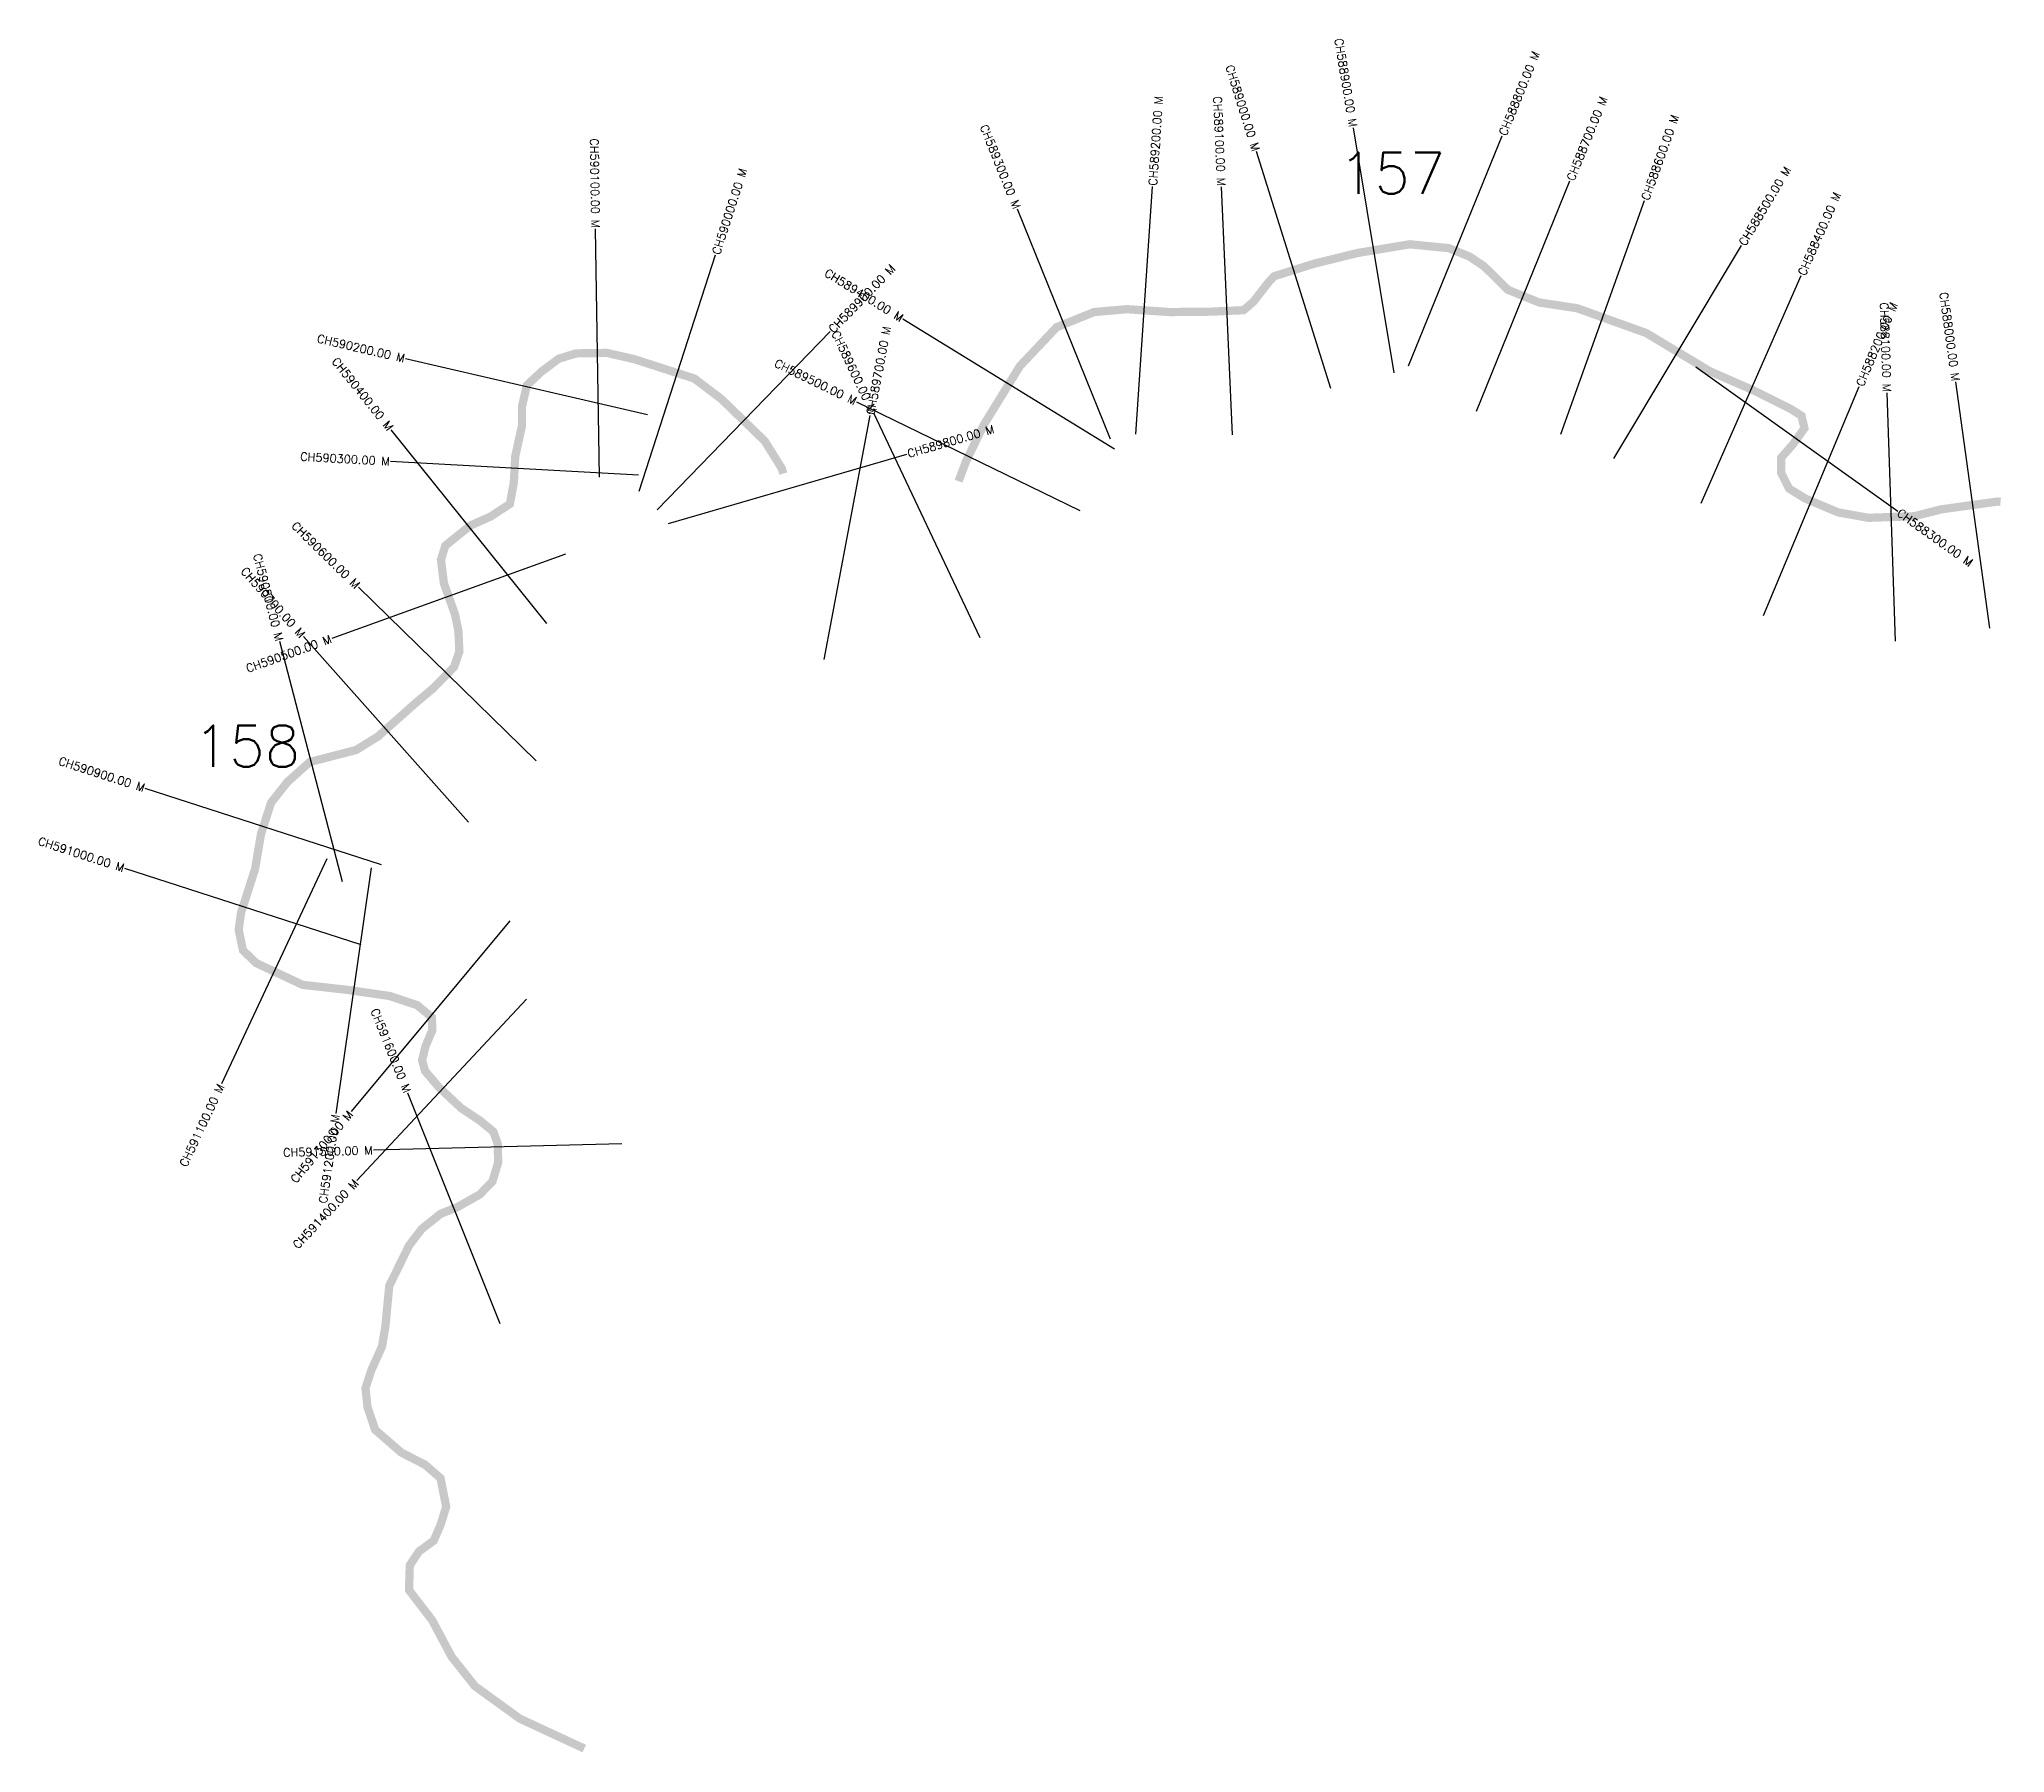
# Model space of a CAD drawing. Header units: metres. Extents: x 320261 to 326370, y 1835147 to 1837683.
# Drawn here: x 320261 to 322635, y 1835147 to 1837216 of the extents above; entities that cross this region are included whole.
import ezdxf
from ezdxf.enums import TextEntityAlignment as Align

# ---------------------------------------------------------------- set-up
doc = ezdxf.new("R2010")
doc.units = ezdxf.units.M
for name, color, linetype in [('CS', 134, 'Continuous'), ('CSMark', 6, 'Continuous'), ('UNPROTECTED', 10, 'Continuous')]:
    doc.layers.add(name, color=color, linetype=linetype)
doc.styles.get("Standard").update_dxf_attribs({"font": 'simplex.shx'})

msp = doc.modelspace()

# ---------------------------------------------------------------- texts
at = {"char_height": 50, "attachment_point": 1}
for s, insert in [('\\pxt1;157', (321831, 1837079.6)), ('\\pxt1;158', (320447.5, 1836387.6))]:
    msp.add_mtext_dynamic_manual_height_columns(s, width=70.183, gutter_width=1, heights=[0], dxfattribs=dict(at, insert=insert))
at = {"layer": 'CSMark'}
for s, rotation, p in [('CH588900.00 M', 279.4582, (321848.3, 1837110.4)), ('CH589000.00 M', 287.3859, (321731, 1837081.5)), ('CH589100.00 M', 272.5625, (321689, 1837039.1)), ('CH589300.00 M', 292.0168, (321442.3, 1837012.1)), ('CH590100.00 M', 270.8923, (320933, 1836988.3)), ('CH589400.00 M', 328.4114, (321303.4, 1836878.7)), ('CH588000.00 M', 277.8768, (322576.2, 1836803.4)), ('CH588100.00 M', 271.9408, (322493.2, 1836790.2)), ('CH590200.00 M', 346.9023, (320702.4, 1836830.7)), ('CH589600.00 M', 295.3348, (321268.6, 1836765.5)), ('CH590400.00 M', 308.7834, (320685.5, 1836745.5)), ('CH589500.00 M', 334.0303, (321247.6, 1836778.6)), ('CH590300.00 M', 356.8178, (320684.4, 1836706.4)), ('CH590600.00 M', 315.645, (320645.8, 1836555.3)), ('CH590800.00 M', 284.59, (320551.3, 1836489.8)), ('CH590700.00 M', 311.6501, (320579.3, 1836495.5)), ('CH590500.00 M', 19.7763, (320613.3, 1836492.4)), ('CH590900.00 M', 342.0872, (320388, 1836311.8)), ('CH591000.00 M', 342.1318, (320363.3, 1836215.1)), ('CH591600.00 M', 291.7926, (320705.9, 1835944.3)), ('CH591100.00 M', 64.8962, (320480.5, 1835953.6)), ('CH591300.00 M', 50.2073, (320636.8, 1835920.3)), ('CH591200.00 M', 81.7773, (320618.9, 1835917.6)), ('CH591500.00 M', 1.4707, (320663.8, 1835874.4)), ('CH591400.00 M', 46.9438, (320643.9, 1835837))]:
    msp.add_text(s, height=10, rotation=rotation, dxfattribs=at).set_placement(p, align=Align.MIDDLE_RIGHT)
for s, rotation, p in [('CH588800.00 M', 67.899, (322028.5, 1837100.7)), ('CH589200.00 M', 86.1502, (321606, 1837039.5)), ('CH588700.00 M', 67.8999, (322110.4, 1837046.1)), ('CH588600.00 M', 70.2528, (322200.7, 1837022.5)), ('CH590000.00 M', 72.1295, (321078.2, 1836956.8)), ('CH588500.00 M', 59.0647, (322317.7, 1836968.3)), ('CH588400.00 M', 66.2814, (322389.7, 1836931.7)), ('CH589900.00 M', 45.8815, (321217, 1836864)), ('CH588200.00 M', 67.2956, (322460, 1836797.8)), ('CH589700.00 M', 79.335, (321264.8, 1836762.9)), ('CH589800.00 M', 16.2398, (321310, 1836715.5)), ('CH588300.00 M', 324.4493, (322507, 1836645.8))]:
    msp.add_text(s, height=10, rotation=rotation, dxfattribs=at).set_placement(p, align=Align.MIDDLE_LEFT)

# ---------------------------------------------------------------- linework, layer by layer
at = {"layer": 'CS'}
for p, q in [((321897.7, 1836813.5), (321848.4, 1837109.4)), ((321915.2, 1836821.8), (322028.1, 1837099.8)), ((321821, 1836794.3), (321731.3, 1837080.6)), ((321997.2, 1836767.2), (322110.1, 1837045.2)), ((321585.7, 1836739.2), (321605.9, 1837038.5)), ((321702.4, 1836738.4), (321689, 1837038.1)), ((322099, 1836739.2), (322200.3, 1837021.6)), ((321555.1, 1836733.1), (321442.6, 1837011.2)), ((320937.7, 1836687.4), (320933, 1836987.3)), ((320985.8, 1836670.4), (321077.9, 1836955.9)), ((322163, 1836710.1), (322317.2, 1836967.4)), ((322268.6, 1836656.1), (322389.3, 1836930.8)), ((321559.8, 1836721.1), (321304.3, 1836878.2)), ((321007.5, 1836647.9), (321216.3, 1836863.3)), ((320995.6, 1836762.5), (320703.4, 1836830.5)), ((322262.1, 1836820.8), (322506.2, 1836646.4)), ((322343.8, 1836520.1), (322459.6, 1836796.9)), ((322503.4, 1836489.3), (322493.3, 1836789.2)), ((322617.5, 1836505.2), (322576.4, 1836802.4)), ((321209.1, 1836467.1), (321264.6, 1836761.9)), ((321518.2, 1836646.7), (321248.5, 1836778.1)), ((321397.4, 1836493.4), (321269, 1836764.6)), ((320874.1, 1836510.8), (320686.1, 1836744.7)), ((321021, 1836631.3), (321309, 1836715.2)), ((320984.9, 1836689.7), (320685.3, 1836706.4)), ((320896.5, 1836594.2), (320614.2, 1836492.7)), ((320861, 1836344.8), (320646.5, 1836554.6)), ((320779.3, 1836270.6), (320580, 1836494.8)), ((320627.1, 1836198.5), (320551.6, 1836488.8)), ((320674.4, 1836219.3), (320388.9, 1836311.5)), ((320649.8, 1836122.7), (320364.3, 1836214.8)), ((320608.2, 1836226.2), (320480.9, 1835954.5)), ((320662, 1836215.5), (320619.1, 1835918.6)), ((320829.5, 1836151.6), (320637.5, 1835921.1)), ((320849.4, 1836057), (320644.6, 1835837.8)), ((320817.6, 1835664.8), (320706.2, 1835943.3)), ((320964.7, 1835882.1), (320664.8, 1835874.4))]:
    msp.add_line(p, q, dxfattribs=at)
at = {"layer": 'UNPROTECTED', "const_width": 10, "flags": 128}
for points in [[(322630.3, 1836657.6), (322626.6, 1836657.9), (322559.2, 1836648.6), (322525.7, 1836640.2), (322470.7, 1836638.3), (322434.3, 1836644.8), (322394.2, 1836661.6), (322374.7, 1836673.7), (322365.3, 1836692.4), (322365.3, 1836711), (322379.3, 1836726.8), (322393.3, 1836746.4), (322389.8, 1836761.5), (322377, 1836769.7), (322332.5, 1836791.9), (322279.3, 1836815.2), (322201.9, 1836861.6), (322118.9, 1836891.4), (322072.8, 1836898.4), (322035.3, 1836913.6), (322006.1, 1836942.3), (321988.6, 1836953.9), (321963.8, 1836964), (321916.5, 1836968.7), (321853.3, 1836958.1), (321801.2, 1836945.3), (321752.7, 1836930.1), (321745.7, 1836922.5), (321727.5, 1836899.1), (321715.8, 1836889.1), (321676.6, 1836887.3), (321626.9, 1836886.8), (321574.8, 1836890.3), (321535.1, 1836886.8), (321489.9, 1836868.5), (321470, 1836847.4), (321445.6, 1836821.6), (321402.2, 1836751), (321380.5, 1836706.6), (321371.5, 1836682.5)], [(321159.7, 1836691.7), (321157.7, 1836698.3), (321137.3, 1836731), (321098.1, 1836769), (321084.9, 1836781.8), (321052.3, 1836806.5), (320979.8, 1836829.9), (320946.5, 1836837.5), (320909.6, 1836836.9), (320888.5, 1836830.5), (320868.1, 1836815.3), (320850, 1836798.4), (320844.1, 1836773.2), (320844.1, 1836749.9), (320835.9, 1836712.5), (320834.2, 1836680.9), (320829.4, 1836655), (320806, 1836639.8), (320781.3, 1836628.7), (320751.5, 1836604.7), (320746.2, 1836587.8), (320749.7, 1836559.2), (320763.1, 1836521.8), (320767.2, 1836501.9), (320768.4, 1836476.8), (320762, 1836458.1), (320736.8, 1836432.4), (320715.8, 1836414.8), (320670.1, 1836374.2), (320643.8, 1836357.9), (320587.7, 1836343.3), (320560.8, 1836319.3), (320540.9, 1836294.2), (320528.7, 1836256.2), (320521.6, 1836214.1), (320504.7, 1836161.5), (320501.8, 1836140.5), (320507, 1836115.9), (320522.9, 1836100.5), (320579, 1836074.2), (320635.7, 1836067.8), (320684.2, 1836060.7), (320717.5, 1836049.6), (320735.1, 1836035), (320735.7, 1836019.3), (320727.5, 1836000), (320723.4, 1835983), (320726.9, 1835970.2), (320743.8, 1835950.3), (320770.7, 1835925.2), (320793.5, 1835910), (320809.4, 1835896.9), (320814.7, 1835882.3), (320815.3, 1835859.5), (320808.3, 1835836.7), (320793.1, 1835821), (320766.2, 1835805.8), (320745.7, 1835797.6), (320722.9, 1835779.3), (320707.7, 1835759.4), (320694.2, 1835732), (320683.7, 1835710.6), (320679, 1835661.2), (320674.9, 1835637.2), (320662, 1835608.6), (320655, 1835587), (320657.4, 1835564.2), (320666.7, 1835536.7), (320698.3, 1835509.2), (320726.9, 1835494.6), (320745.6, 1835478.3), (320752.5, 1835444), (320745.9, 1835422.5), (320737.5, 1835402.9), (320719.7, 1835389.8), (320708.5, 1835373), (320707.6, 1835343.1), (320735.6, 1835306.6), (320759, 1835262.7), (320787.1, 1835227.2), (320841.3, 1835187.9), (320919.3, 1835151.7)]]:
    msp.add_lwpolyline(points, dxfattribs=at)

msp.set_redraw_order([(e.dxf.handle, doc.entitydb.next_handle()) for e in msp.query("TEXT MTEXT ATTDEF DIMENSION ARC_DIMENSION")])  # texts and dimensions are drawn at this point

doc.saveas('drawing.dxf')
